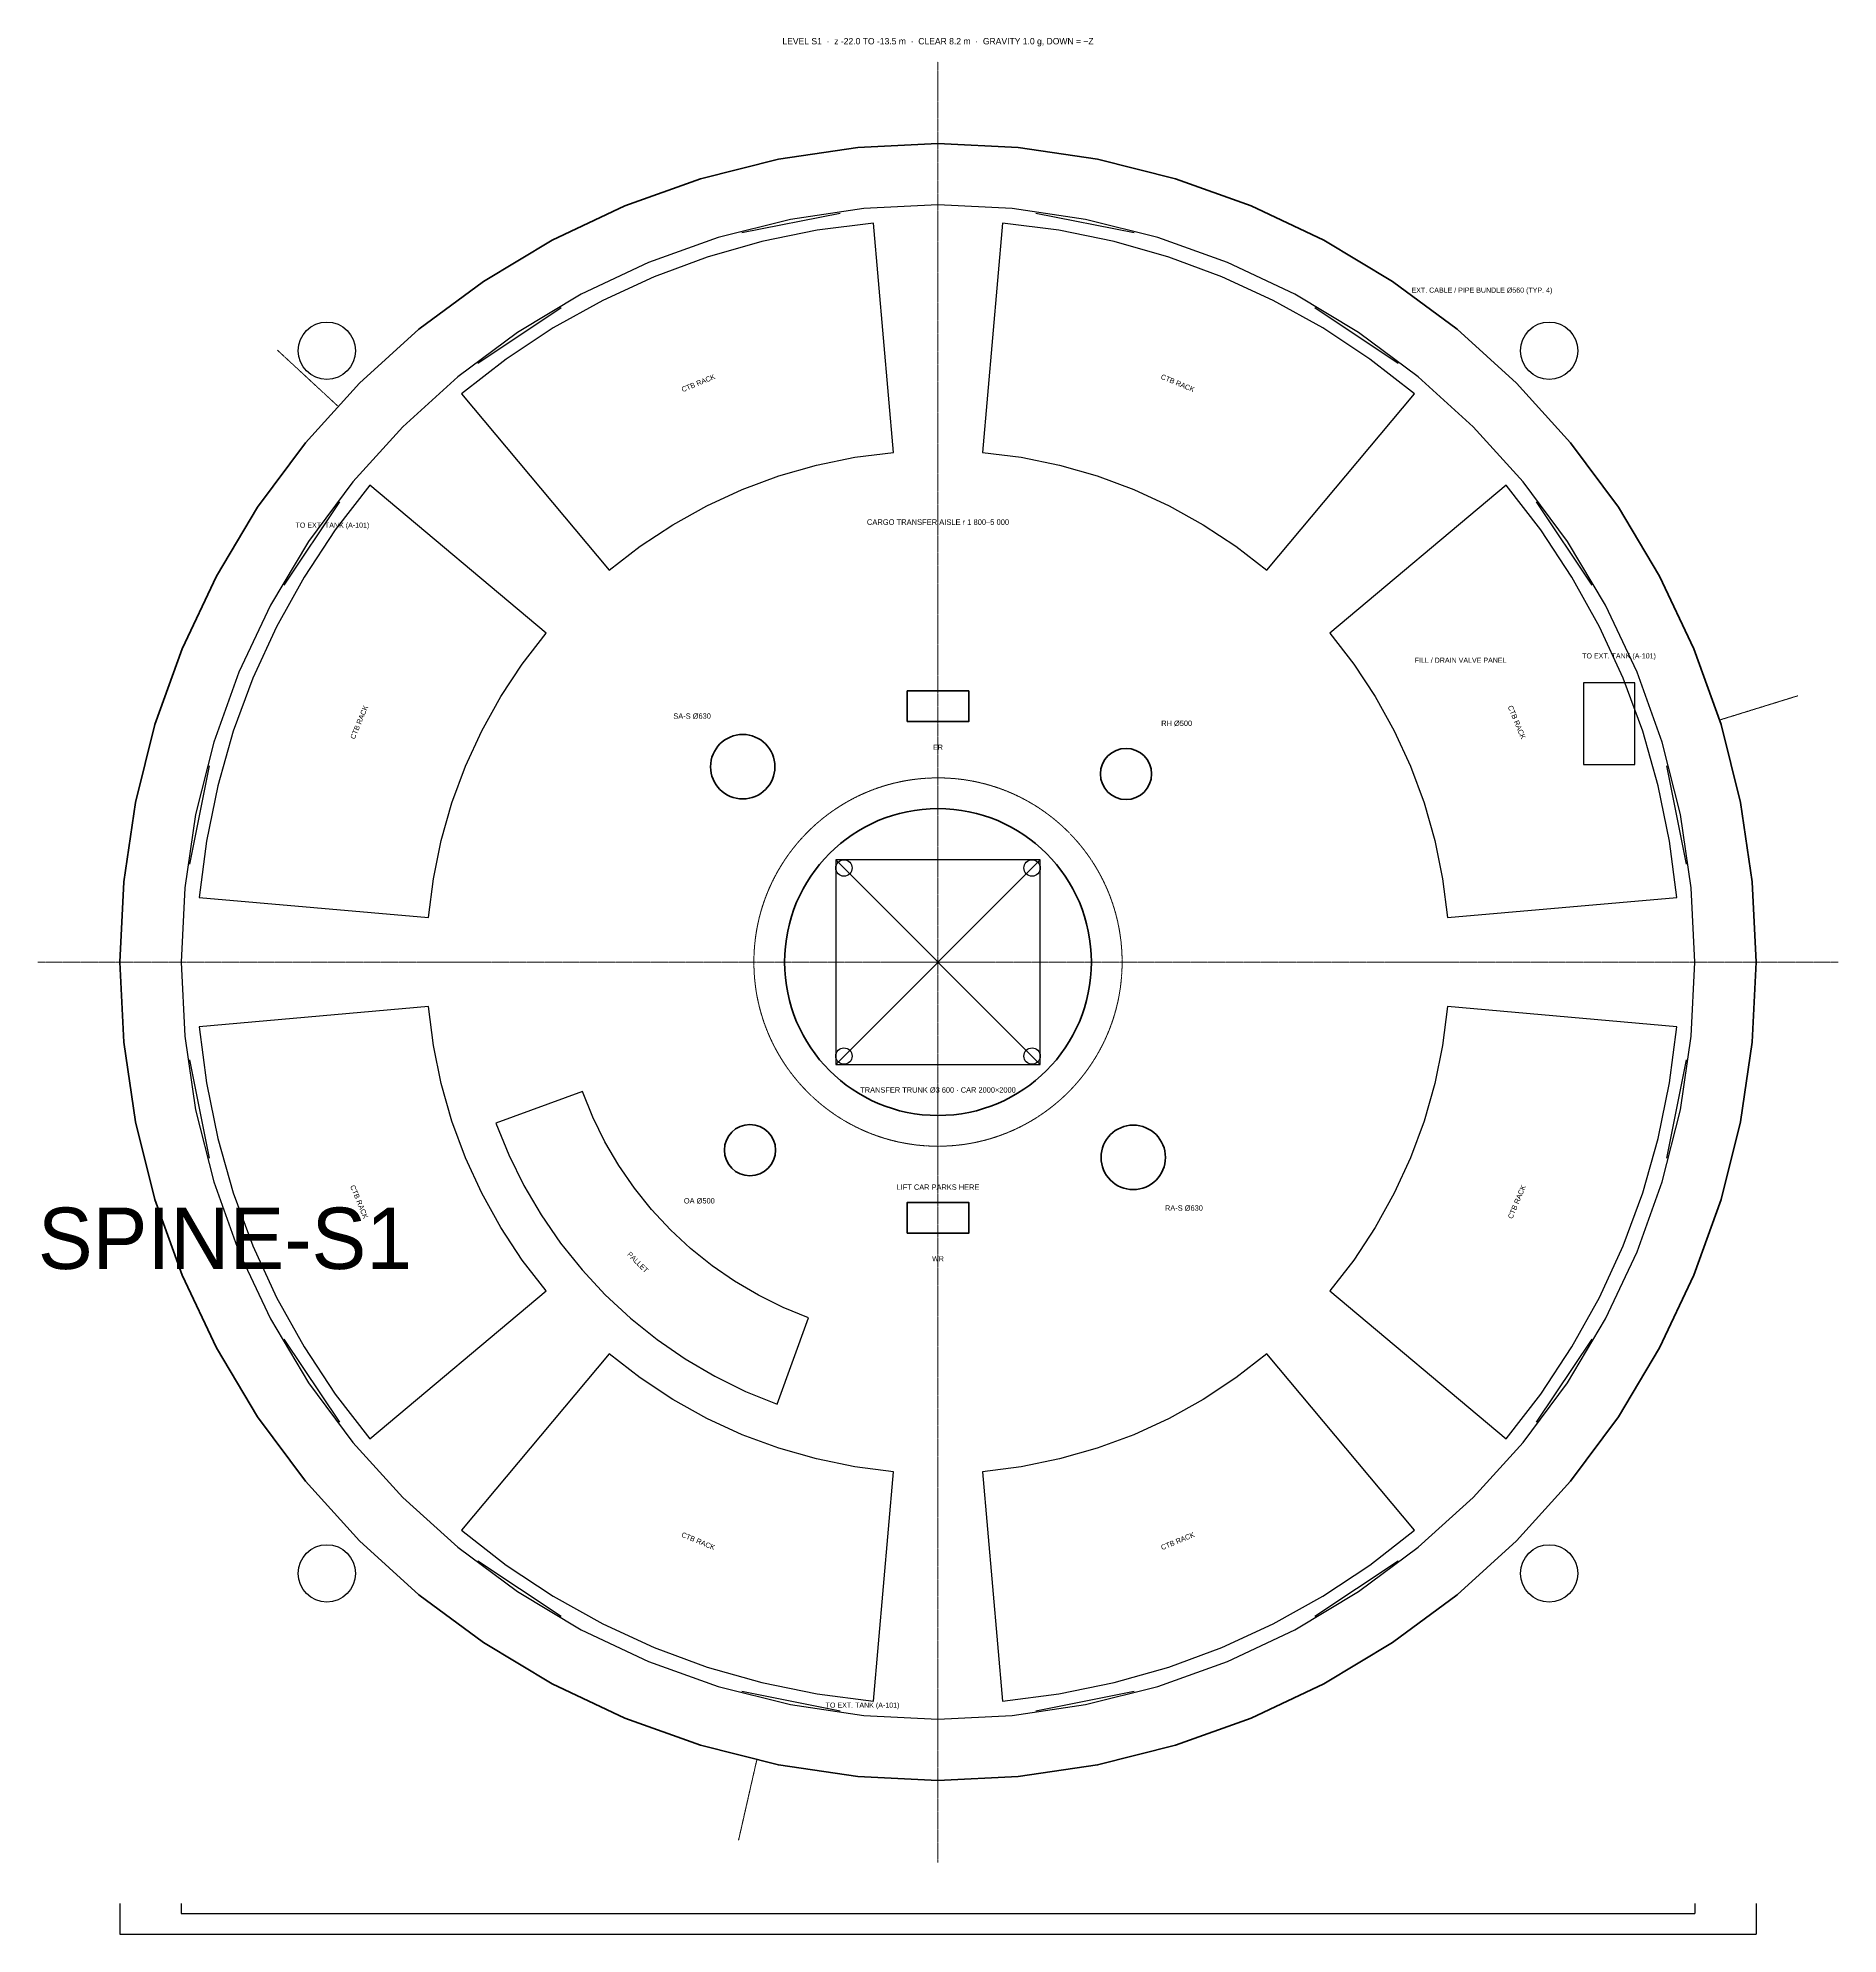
# Model space of a CAD drawing. Header units: millimetres. Extents: x 0 to 221000, y -9500 to 9035.
# Drawn here: x 22600 to 40200, y -9500 to 9032 of the extents above; entities that cross this region are included whole.
import ezdxf
from ezdxf.enums import TextEntityAlignment as Align

# ---------------------------------------------------------------- set-up
doc = ezdxf.new("R2010")
doc.units = ezdxf.units.MM
doc.linetypes.add('CENTER', pattern=[5.08, 3.175, -0.635, 0.635, -0.635])
doc.linetypes.add('DASHED', pattern=[1.524, 1.27, -0.254])
for name, color, linetype, lineweight in [('A-ANNO-DIMS', 2, 'CONTINUOUS', 18), ('A-ANNO-NOTE', 7, 'CONTINUOUS', 18), ('A-ANNO-TEXT', 7, 'CONTINUOUS', 25), ('A-EQPM', 30, 'CONTINUOUS', 25), ('A-EQPM-HIDN', 30, 'DASHED', 18), ('A-GLAZ', 5, 'CONTINUOUS', 25), ('A-GRID', 9, 'CENTER', 18), ('A-HIDN', 8, 'DASHED', 18), ('A-POCHE', 7, 'CONTINUOUS', 50), ('A-WALL-SHFT', 7, 'CONTINUOUS', 35), ('M-ANNO-TEXT', 7, 'CONTINUOUS', 25), ('M-DUCT-OAIR', 3, 'CONTINUOUS', 35), ('M-DUCT-RETN', 30, 'CONTINUOUS', 35), ('M-DUCT-SUPP', 5, 'CONTINUOUS', 35)]:
    doc.layers.add(name, color=color, linetype=linetype, lineweight=lineweight)
doc.layers.add('A-VOID', color=7, linetype='CONTINUOUS')
doc.styles.add('OpenSansCondensed-Light', font='OpenSansCondensed-Light.ttf')
doc.dimstyles.new('EZDXF', dxfattribs={"dimtxt": 0.25, "dimasz": 0.175, "dimexe": 0.375, "dimexo": 0.125, "dimgap": 0.1, "dimtad": 1, "dimlfac": 100, "dimzin": 12, "dimdsep": 46, "dimtxsty": 'OpenSansCondensed-Light', "dimblk": 'ARCHTICK', "dimcen": 2.5, "dimazin": 3, "dimtfac": 0.5, "dimtmove": 2, "dimatfit": 3})

# ---------------------------------------------------------------- blocks, each defined once
blk = doc.blocks.new('_ARCHTICK')
at = {"color": 0, "linetype": 'BYBLOCK', "const_width": 0.15}
blk.add_lwpolyline([(-0.5, -0.5), (0.5, 0.5)], dxfattribs=at)

msp = doc.modelspace()

# ---------------------------------------------------------------- linework, layer by layer
at = {"layer": 'A-EQPM'}
for p, q in [((30400, -1000), (32400, 1000)), ((30400, 1000), (32400, -1000))]:
    msp.add_line(p, q, dxfattribs=at)
for points in [[(30768.12087, 7222.41156), (30219.00782, 7153.16416), (29676.77728, 7042.23001), (29144.58923, 6890.2556), (28625.54512, 6698.12661), (28122.66979, 6466.96271), (27638.89388, 6198.11106), (27177.0367, 5893.13846), (26739.78983, 5553.82221), (28186.06195, 3830.22222), (28487.61152, 4064.23342), (28806.13371, 4274.55935), (29139.77227, 4459.97428), (29486.58284, 4619.39766), (29844.5443, 4751.90041), (30211.57054, 4856.71035), (30585.52263, 4933.21666), (30964.22129, 4980.97349)], [(36060.21017, 5553.82221), (35622.9633, 5893.13846), (35161.10612, 6198.11106), (34677.33021, 6466.96271), (34174.45488, 6698.12661), (33655.41077, 6890.2556), (33123.22272, 7042.23001), (32580.99218, 7153.16416), (32031.87913, 7222.41156), (31835.77871, 4980.97349), (32214.47737, 4933.21666), (32588.42946, 4856.71035), (32955.4557, 4751.90041), (33313.41716, 4619.39766), (33660.22773, 4459.97428), (33993.86629, 4274.55935), (34312.38848, 4064.23342), (34613.93805, 3830.22222)], [(25846.17779, 4660.21017), (25506.86154, 4222.9633), (25201.88894, 3761.10612), (24933.03729, 3277.33021), (24701.87339, 2774.45488), (24509.7444, 2255.41077), (24357.76999, 1723.22272), (24246.83584, 1180.99218), (24177.58844, 631.87913), (26419.02651, 435.77871), (26466.78334, 814.47737), (26543.28965, 1188.42946), (26648.09959, 1555.4557), (26780.60234, 1913.41716), (26940.02572, 2260.22773), (27125.44065, 2593.86629), (27335.76658, 2912.38848), (27569.77778, 3213.93805)], [(38622.41156, 631.87913), (38553.16416, 1180.99218), (38442.23001, 1723.22272), (38290.2556, 2255.41077), (38098.12661, 2774.45488), (37866.96271, 3277.33021), (37598.11106, 3761.10612), (37293.13846, 4222.9633), (36953.82221, 4660.21017), (35230.22222, 3213.93805), (35464.23342, 2912.38848), (35674.55935, 2593.86629), (35859.97428, 2260.22773), (36019.39766, 1913.41716), (36151.90041, 1555.4557), (36256.71035, 1188.42946), (36333.21666, 814.47737), (36380.97349, 435.77871)], [(37711.61139, 1929.65325), (38211.61139, 1929.65325), (38211.61139, 2729.65325), (37711.61139, 2729.65325)], [(30400, -1000), (32400, -1000), (32400, 1000), (30400, 1000)], [(24177.58844, -631.87913), (24246.83584, -1180.99218), (24357.76999, -1723.22272), (24509.7444, -2255.41077), (24701.87339, -2774.45488), (24933.03729, -3277.33021), (25201.88894, -3761.10612), (25506.86154, -4222.9633), (25846.17779, -4660.21017), (27569.77778, -3213.93805), (27335.76658, -2912.38848), (27125.44065, -2593.86629), (26940.02572, -2260.22773), (26780.60234, -1913.41716), (26648.09959, -1555.4557), (26543.28965, -1188.42946), (26466.78334, -814.47737), (26419.02651, -435.77871)], [(36953.82221, -4660.21017), (37293.13846, -4222.9633), (37598.11106, -3761.10612), (37866.96271, -3277.33021), (38098.12661, -2774.45488), (38290.2556, -2255.41077), (38442.23001, -1723.22272), (38553.16416, -1180.99218), (38622.41156, -631.87913), (36380.97349, -435.77871), (36333.21666, -814.47737), (36256.71035, -1188.42946), (36151.90041, -1555.4557), (36019.39766, -1913.41716), (35859.97428, -2260.22773), (35674.55935, -2593.86629), (35464.23342, -2912.38848), (35230.22222, -3213.93805)], [(27077.41394, -1573.29266), (27203.15115, -1883.20465), (27351.0736, -2183.1617), (27520.39935, -2471.5782), (27710.23331, -2746.92952), (27919.572, -3007.76012), (28147.30881, -3252.69119), (28392.23988, -3480.428), (28653.07048, -3689.76669), (28928.4218, -3879.60065), (29216.8383, -4048.9264), (29516.79535, -4196.84885), (29826.70734, -4322.58606), (30134.52547, -3476.8627), (29885.24844, -3375.72625), (29643.97863, -3256.74515), (29411.99145, -3120.54835), (29190.51321, -2967.85581), (28980.71469, -2799.4747), (28783.70491, -2616.29509), (28600.5253, -2419.28531), (28432.14419, -2209.48679), (28279.45165, -1988.00855), (28143.25485, -1756.02137), (28024.27375, -1514.75156), (27923.1373, -1265.47453)], [(26739.78983, -5553.82221), (27177.0367, -5893.13846), (27638.89388, -6198.11106), (28122.66979, -6466.96271), (28625.54512, -6698.12661), (29144.58923, -6890.2556), (29676.77728, -7042.23001), (30219.00782, -7153.16416), (30768.12087, -7222.41156), (30964.22129, -4980.97349), (30585.52263, -4933.21666), (30211.57054, -4856.71035), (29844.5443, -4751.90041), (29486.58284, -4619.39766), (29139.77227, -4459.97428), (28806.13371, -4274.55935), (28487.61152, -4064.23342), (28186.06195, -3830.22222)], [(32031.87913, -7222.41156), (32580.99218, -7153.16416), (33123.22272, -7042.23001), (33655.41077, -6890.2556), (34174.45488, -6698.12661), (34677.33021, -6466.96271), (35161.10612, -6198.11106), (35622.9633, -5893.13846), (36060.21017, -5553.82221), (34613.93805, -3830.22222), (34312.38848, -4064.23342), (33993.86629, -4274.55935), (33660.22773, -4459.97428), (33313.41716, -4619.39766), (32955.4557, -4751.90041), (32588.42946, -4856.71035), (32214.47737, -4933.21666), (31835.77871, -4980.97349)]]:
    msp.add_lwpolyline(points, close=True, dxfattribs=at)
for centre, radius in [((25424.9477, 5975.0523), 280), ((37375.0523, 5975.0523), 280), ((30480.76118, 919.23882), 80), ((32319.23882, 919.23882), 80), ((30480.76118, -919.23882), 80), ((32319.23882, -919.23882), 80), ((25424.9477, -5975.0523), 280), ((37375.0523, -5975.0523), 280)]:
    msp.add_circle(centre, radius, dxfattribs=at)
at = {"layer": 'A-EQPM-HIDN'}
for p, q in [((25530.16108, 5435.53043), (24943.17719, 5979.08348)), ((39042.2269, 2365.6644), (39806.44959, 2602.23084)), ((29627.61202, -7801.19483), (29450.37322, -8581.31432))]:
    msp.add_line(p, q, dxfattribs=at)
at = {"layer": 'A-GLAZ'}
for p, q in [((30443.10223, 7317.70091), (29483.69536, 7126.86302)), ((33316.30464, 7126.86302), (32356.89777, 7317.70091)), ((27715.57884, 6394.48518), (26902.23296, 5851.02484)), ((35897.76704, 5851.02484), (35084.42116, 6394.48518)), ((25548.97516, 4497.76704), (25005.51482, 3684.42116)), ((37794.48518, 3684.42116), (37251.02484, 4497.76704)), ((24273.13698, 1916.30464), (24082.29909, 956.89777)), ((38717.70091, 956.89777), (38526.86302, 1916.30464)), ((24082.29909, -956.89777), (24273.13698, -1916.30464)), ((38526.86302, -1916.30464), (38717.70091, -956.89777)), ((25005.51482, -3684.42116), (25548.97516, -4497.76704)), ((37251.02484, -4497.76704), (37794.48518, -3684.42116)), ((26902.23296, -5851.02484), (27715.57884, -6394.48518)), ((35084.42116, -6394.48518), (35897.76704, -5851.02484)), ((29483.69536, -7126.86302), (30443.10223, -7317.70091)), ((32356.89777, -7317.70091), (33316.30464, -7126.86302))]:
    msp.add_line(p, q, dxfattribs=at)
at = {"layer": 'A-GRID'}
for q in [(31400, 8800), (22600, 0), (40200, 0), (31400, -8800)]:
    msp.add_line((31400, 0), q, dxfattribs=at)
at = {"layer": 'A-HIDN'}
msp.add_circle((31400, 0), 1800, dxfattribs=at)
at = {"layer": 'A-POCHE'}
msp.add_lwpolyline([(39400, 0), (39361.47781, 784.13712), (39246.28224, 1560.72258), (39055.52269, 2322.27742), (38791.03626, 3061.46746), (38455.37011, 3771.17389), (38051.7569, 4444.56186), (37584.08363, 5075.14627), (37056.85425, 5656.85425), (36475.14627, 6184.08363), (35844.56186, 6651.7569), (35171.17389, 7055.37011), (34461.46746, 7391.03626), (33722.27742, 7655.52269), (32960.72258, 7846.28224), (32184.13712, 7961.47781), (31400, 8000), (30615.86288, 7961.47781), (29839.27742, 7846.28224), (29077.72258, 7655.52269), (28338.53254, 7391.03626), (27628.82611, 7055.37011), (26955.43814, 6651.7569), (26324.85373, 6184.08363), (25743.14575, 5656.85425), (25215.91637, 5075.14627), (24748.2431, 4444.56186), (24344.62989, 3771.17389), (24008.96374, 3061.46746), (23744.47731, 2322.27742), (23553.71776, 1560.72258), (23438.52219, 784.13712), (23400, 0), (23438.52219, -784.13712), (23553.71776, -1560.72258), (23744.47731, -2322.27742), (24008.96374, -3061.46746), (24344.62989, -3771.17389), (24748.2431, -4444.56186), (25215.91637, -5075.14627), (25743.14575, -5656.85425), (26324.85373, -6184.08363), (26955.43814, -6651.7569), (27628.82611, -7055.37011), (28338.53254, -7391.03626), (29077.72258, -7655.52269), (29839.27742, -7846.28224), (30615.86288, -7961.47781), (31400, -8000), (32184.13712, -7961.47781), (32960.72258, -7846.28224), (33722.27742, -7655.52269), (34461.46746, -7391.03626), (35171.17389, -7055.37011), (35844.56186, -6651.7569), (36475.14627, -6184.08363), (37056.85425, -5656.85425), (37584.08363, -5075.14627), (38051.7569, -4444.56186), (38455.37011, -3771.17389), (38791.03626, -3061.46746), (39055.52269, -2322.27742), (39246.28224, -1560.72258), (39361.47781, -784.13712)], close=True, dxfattribs=at)
at = {"layer": 'A-VOID'}
msp.add_lwpolyline([(38800, 0), (38764.36698, 725.32684), (38657.81107, 1443.66838), (38481.35848, 2148.10661), (38236.70854, 2831.8574), (37926.21736, 3488.33585), (37552.87513, 4111.21972), (37120.27735, 4694.5103), (36632.59018, 5232.59018), (36094.5103, 5720.27735), (35511.21972, 6152.87513), (34888.33585, 6526.21736), (34231.8574, 6836.70854), (33548.10661, 7081.35848), (32843.66838, 7257.81107), (32125.32684, 7364.36698), (31400, 7400), (30674.67316, 7364.36698), (29956.33162, 7257.81107), (29251.89339, 7081.35848), (28568.1426, 6836.70854), (27911.66415, 6526.21736), (27288.78028, 6152.87513), (26705.4897, 5720.27735), (26167.40982, 5232.59018), (25679.72265, 4694.5103), (25247.12487, 4111.21972), (24873.78264, 3488.33585), (24563.29146, 2831.8574), (24318.64152, 2148.10661), (24142.18893, 1443.66838), (24035.63302, 725.32684), (24000, 0), (24035.63302, -725.32684), (24142.18893, -1443.66838), (24318.64152, -2148.10661), (24563.29146, -2831.8574), (24873.78264, -3488.33585), (25247.12487, -4111.21972), (25679.72265, -4694.5103), (26167.40982, -5232.59018), (26705.4897, -5720.27735), (27288.78028, -6152.87513), (27911.66415, -6526.21736), (28568.1426, -6836.70854), (29251.89339, -7081.35848), (29956.33162, -7257.81107), (30674.67316, -7364.36698), (31400, -7400), (32125.32684, -7364.36698), (32843.66838, -7257.81107), (33548.10661, -7081.35848), (34231.8574, -6836.70854), (34888.33585, -6526.21736), (35511.21972, -6152.87513), (36094.5103, -5720.27735), (36632.59018, -5232.59018), (37120.27735, -4694.5103), (37552.87513, -4111.21972), (37926.21736, -3488.33585), (38236.70854, -2831.8574), (38481.35848, -2148.10661), (38657.81107, -1443.66838), (38764.36698, -725.32684)], close=True, dxfattribs=at)
at = {"layer": 'A-WALL-SHFT'}
for points in [[(31100, 2350), (31700, 2350), (31700, 2650), (31100, 2650)], [(31100, -2650), (31700, -2650), (31700, -2350), (31100, -2350)]]:
    msp.add_lwpolyline(points, close=True, dxfattribs=at)
msp.add_circle((31400, 0), 1500, dxfattribs=at)
at = {"layer": 'M-DUCT-OAIR'}
msp.add_circle((29561.52237, -1838.47763), 250, dxfattribs=at)
at = {"layer": 'M-DUCT-RETN'}
for centre, radius in [((33238.47763, 1838.47763), 250), ((33309.18831, -1909.18831), 315)]:
    msp.add_circle(centre, radius, dxfattribs=at)
at = {"layer": 'M-DUCT-SUPP'}
msp.add_circle((29490.81169, 1909.18831), 315, dxfattribs=at)

# ---------------------------------------------------------------- texts
at = {"layer": 'A-ANNO-NOTE'}
for s, height, p in [('LEVEL S1  ·  z -22.0 TO -13.5 m  ·  CLEAR 8.2 m  ·  GRAVITY 1.0 g, DOWN = −Z', 62.5, (31400, 9000)), ('EXT. CABLE / PIPE BUNDLE Ø560 (TYP. 4)', 50, (36717.7573, 6566.88337)), ('TO EXT. TANK (A-101)', 50, (25479.23412, 4270.19103)), ('CARGO TRANSFER AISLE r 1 800–5 000', 55, (31400, 4300)), ('FILL / DRAIN VALVE PANEL', 50, (36509.54988, 2950)), ('TO EXT. TANK (A-101)', 50, (38058.47685, 2992.43815)), ('ER', 50, (31400, 2100)), ('TRANSFER TRUNK Ø3 600 · CAR 2000×2000', 52.5, (31400, -1250)), ('LIFT CAR PARKS HERE', 52.5, (31400, -2200)), ('WR', 50, (31400, -2900)), ('TO EXT. TANK (A-101)', 50, (30662.28903, -7262.62917))]:
    msp.add_text(s, height=height, dxfattribs=at).set_placement(p, align=Align.MIDDLE_CENTER)
for s, rotation, p in [('CTB RACK', 22.5, (29056.06398, 5658.76214)), ('CTB RACK', -22.5, (33743.93602, 5658.76214)), ('CTB RACK', 67.5, (25741.23786, 2343.93602)), ('CTB RACK', -67.5, (37058.76214, 2343.93602)), ('CTB RACK', -67.5, (25741.23786, -2343.93602)), ('CTB RACK', 67.5, (37058.76214, -2343.93602)), ('PALLET', -45, (28465.50686, -2934.49314)), ('CTB RACK', -22.5, (29056.06398, -5658.76214)), ('CTB RACK', 22.5, (33743.93602, -5658.76214))]:
    msp.add_text(s, height=50, rotation=rotation, dxfattribs=at).set_placement(p, align=Align.MIDDLE_CENTER)
at = {"layer": 'A-ANNO-TEXT'}
msp.add_text('SPINE-S1', height=600, dxfattribs=at).set_placement((22600, -3000))
at = {"layer": 'M-ANNO-TEXT'}
for s, p in [('SA-S Ø630', (28995.83694, 2404.16306)), ('RH Ø500', (33733.45238, 2333.45238)), ('OA Ø500', (29066.54762, -2333.45238)), ('RA-S Ø630', (33804.16306, -2404.16306))]:
    msp.add_text(s, height=52.5, dxfattribs=at).set_placement(p, align=Align.MIDDLE_CENTER)

# ---------------------------------------------------------------- dimensions: what is measured, and where the dimension line sits
at = {"layer": 'A-ANNO-DIMS'}
for base, p1, p2 in [((23400, -9500), (23400, -9200), (39400, -9200)), ((24000, -9300), (24000, -9200), (38800, -9200))]:
    msp.add_linear_dim(base=base, p1=p1, p2=p2, dimstyle='EZDXF', dxfattribs=at).render()

doc.saveas('drawing.dxf')
